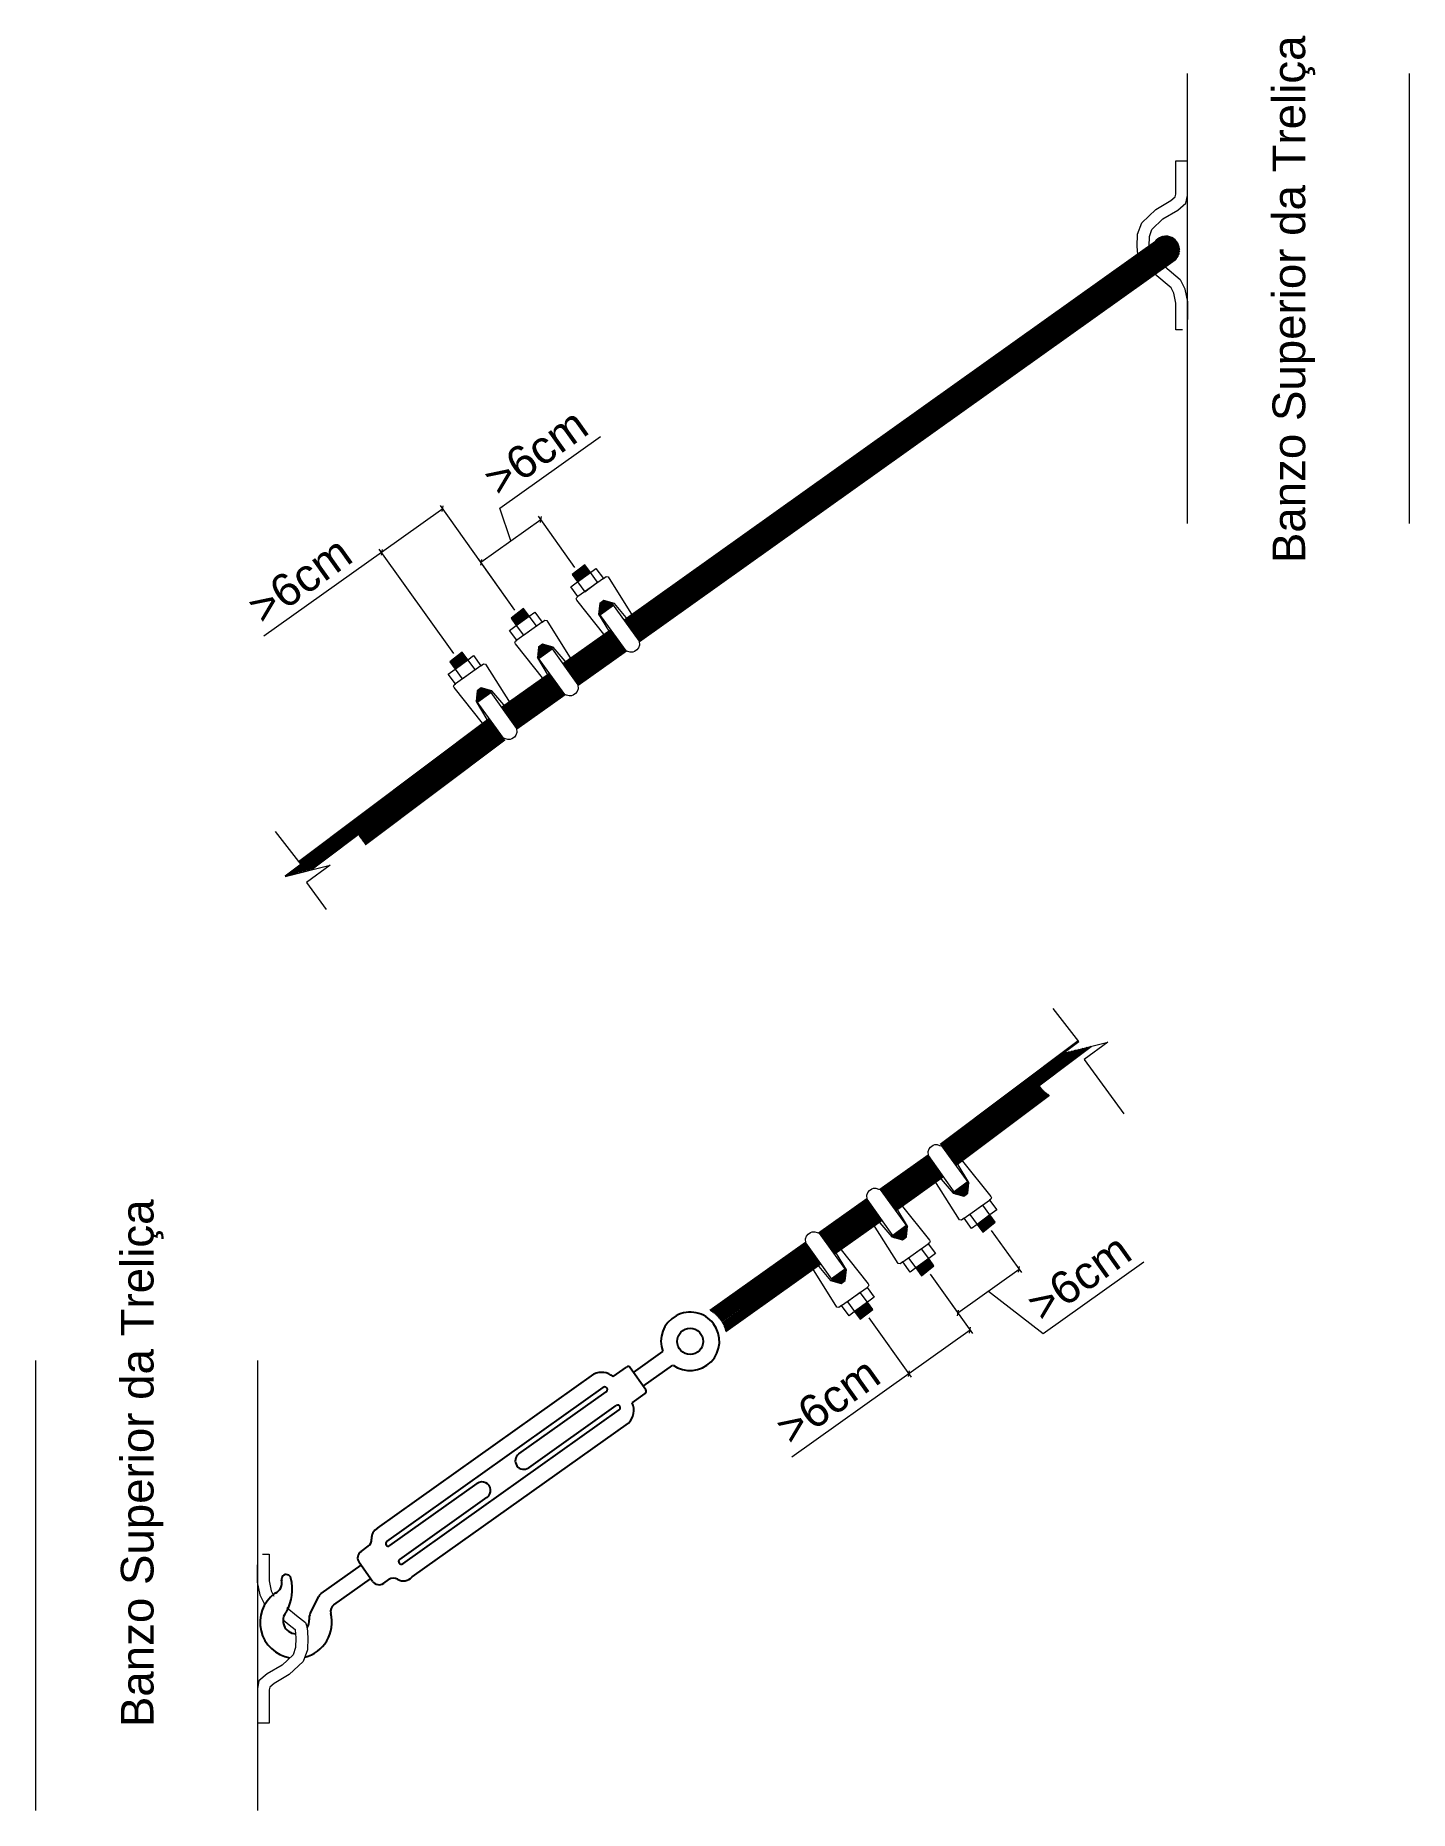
# Model space of a CAD drawing. Header units: millimetres. Extents: x 357 to 945, y 547 to 720.
# Drawn here: x 611.605 to 612.701, y 650.773 to 652.188 of the extents above; entities that cross this region are included whole.
import ezdxf

# ---------------------------------------------------------------- set-up
doc = ezdxf.new("R2010")
doc.units = ezdxf.units.MM
doc.layers.add('ANC_COTAS', color=7, linetype='Continuous', lineweight=9)
doc.layers.add('Cotas', color=9, linetype='Continuous', lineweight=5)
doc.layers.add('Planta da coberta-VIS', color=7, linetype='Continuous')
doc.styles.get("Standard").update_dxf_attribs({"font": 'arial.ttf'})

msp = doc.modelspace()

# ---------------------------------------------------------------- texts
at = {"layer": 'ANC_COTAS', "color": 1, "char_height": 0.0260582, "attachment_point": 5, "rotation": 90}
for insert in [(612.6086, 651.97803), (611.68977, 651.04963)]:
    msp.add_mtext('Banzo Superior da Treliça', dxfattribs=dict(at, insert=insert))
at = {"layer": 'Cotas', "char_height": 0.026058, "attachment_point": 5, "rotation": 35.4648}
for insert in [(612.00376, 651.85617), (611.81546, 651.75406), (612.43726, 651.19781), (612.23681, 651.09935)]:
    msp.add_mtext('>6cm', dxfattribs=dict(at, insert=insert))

# ---------------------------------------------------------------- blocks, each defined once
blk = doc.blocks.new('_OBLIQUE')
at = {"color": 0, "linetype": 'ByBlock', "lineweight": -2}
blk.add_line((-0.5, -0.5), (0.5, 0.5), dxfattribs=at)

# ---------------------------------------------------------------- linework, layer by layer
for p, q in [((612.0817, 651.12218), (612.10505, 651.1388)), ((611.87744, 650.99787), (612.05007, 651.12067)), ((611.87744, 650.99787), (612.05007, 651.12067)), ((612.06544, 651.11875), (612.07615, 651.12638)), ((612.09161, 651.10825), (612.07906, 651.12589)), ((612.08955, 651.11114), (612.11324, 651.12799)), ((611.88492, 650.98735), (612.05755, 651.11016)), ((611.99027, 651.05714), (612.05998, 651.10674)), ((612.08056, 651.09783), (612.09112, 651.10534)), ((611.89765, 650.96946), (612.07027, 651.09227)), ((611.99813, 651.0461), (612.06784, 651.09569)), ((611.90513, 650.95895), (612.07775, 651.08175)), ((611.88736, 650.98393), (611.95707, 651.03352)), ((611.89521, 650.97288), (611.96492, 651.02248)), ((611.86437, 650.97939), (611.87009, 650.98346)), ((611.83267, 650.94575), (611.86435, 650.96829)), ((611.87347, 650.95546), (611.86285, 650.97039)), ((611.84271, 650.93674), (611.87198, 650.95756)), ((611.88248, 650.95394), (611.88652, 650.95682)), ((611.82389, 650.92984), (611.83063, 650.94337))]:
    msp.add_line(p, q)
msp.add_circle((612.12694, 651.14688), 0.01042)
for centre, radius, start, end in [((612.12694, 651.14688), 0.02333, 234.06422, 200.27663), ((612.05633, 651.10837), 0.01381, 48.76014, 116.9979), ((612.07736, 651.12468), 0.00208, 35.42861, 125.42861), ((612.05877, 651.10845), 0.0021, 305.42861, 125.42861), ((612.08991, 651.10704), 0.00208, 305.42861, 35.42861), ((612.06906, 651.09398), 0.0021, 305.42861, 125.42861), ((612.06819, 651.09171), 0.01381, 313.85932, 26.31034), ((611.9942, 651.05162), 0.00678, 125.42861, 305.42861), ((611.96099, 651.028), 0.00678, 305.42861, 125.42861), ((611.88177, 650.98995), 0.00902, 118.69993, 184.55985), ((611.86811, 650.97413), 0.00645, 125.42861, 215.42861), ((611.86635, 650.98872), 0.00645, 305.42861, 4.55985), ((611.88614, 650.98564), 0.0021, 125.42861, 305.42861), ((611.89643, 650.97117), 0.0021, 125.42861, 305.42861), ((611.79235, 650.95421), 0.00891, 294.20599, 14.37469), ((611.80467, 650.95716), 0.00376, 13.45849, 195.62838), ((611.77346, 650.9489), 0.03604, 330.51919, 14.67063), ((611.87873, 650.9592), 0.00645, 215.42861, 305.42861), ((611.89026, 650.95156), 0.00645, 59.61337, 125.42861), ((611.89822, 650.96512), 0.00927, 239.61337, 318.22965), ((611.81244, 650.92275), 0.02865, 126.73132, 260.15051), ((611.79865, 650.9402), 0.00645, 114.20599, 128.29745), ((611.79865, 650.9402), 0.00645, 114.20599, 128.29745), ((611.83641, 650.94049), 0.00645, 125.42861, 153.53323), ((611.84645, 650.93148), 0.00645, 125.42861, 194.36435), ((611.81252, 650.92414), 0.01041, 137.55784, 268.0817), ((611.77346, 650.9489), 0.03604, 330.51919, 330.9999), ((611.81244, 650.92275), 0.02865, 284.14809, 14.39672), ((611.81252, 650.92414), 0.01041, 327.245, 3.93399), ((611.83256, 650.92552), 0.00968, 153.53323, 183.93399)]:
    msp.add_arc(centre, radius, start, end)
at = {"layer": 'ANC_COTAS', "color": 1}
for p, q in [((612.52381, 651.79925), (612.52381, 652.1581)), ((612.70086, 651.79925), (612.70086, 652.1581)), ((612.05768, 651.75533), (612.03742, 651.74088)), ((612.04735, 651.7602), (612.05176, 651.76342)), ((612.0531, 651.75235), (612.04735, 651.7602)), ((612.05176, 651.76342), (612.05768, 651.75533)), ((612.05768, 651.75533), (612.05985, 651.75692)), ((612.05985, 651.75692), (612.0614, 651.75658)), ((612.0614, 651.75658), (612.081, 651.72544)), ((612.03168, 651.74874), (612.03709, 651.75269)), ((612.03742, 651.74088), (612.03168, 651.74874)), ((612.03592, 651.739), (612.03649, 651.74021)), ((612.03649, 651.74021), (612.03742, 651.74088)), ((612.03709, 651.75269), (612.04283, 651.74484)), ((612.04283, 651.74484), (612.0531, 651.75235)), ((611.99848, 651.72539), (612.00289, 651.72861)), ((612.00289, 651.72861), (612.00881, 651.72052)), ((612.0364, 651.73794), (612.03592, 651.739)), ((612.05906, 651.70969), (612.0364, 651.73794)), ((612.05483, 651.73539), (612.05391, 651.72694)), ((612.05391, 651.72694), (612.06252, 651.71262)), ((612.07575, 651.6977), (612.05398, 651.72764)), ((612.058, 651.7377), (612.05483, 651.73539)), ((612.06645, 651.73545), (612.058, 651.7377)), ((612.06427, 651.73603), (612.08616, 651.70531)), ((612.07597, 651.7242), (612.06645, 651.73545)), ((611.98281, 651.71392), (611.98822, 651.71788)), ((611.98855, 651.70607), (611.98281, 651.71392)), ((611.98822, 651.71788), (611.99396, 651.71003)), ((612.00881, 651.72052), (611.98855, 651.70607)), ((611.99396, 651.71003), (612.00423, 651.71753)), ((612.00423, 651.71753), (611.99848, 651.72539)), ((612.00881, 651.72052), (612.01098, 651.72211)), ((612.01098, 651.72211), (612.01253, 651.72177)), ((612.01253, 651.72177), (612.03213, 651.69062)), ((612.06252, 651.71262), (612.06232, 651.71109)), ((612.07735, 651.72273), (612.07597, 651.7242)), ((612.07834, 651.72271), (612.07735, 651.72273)), ((612.07904, 651.72303), (612.07834, 651.72271)), ((612.07962, 651.72346), (612.07904, 651.72303)), ((612.08071, 651.72441), (612.07962, 651.72346)), ((612.081, 651.72544), (612.08071, 651.72441)), ((611.98705, 651.70418), (611.98762, 651.70539)), ((611.98753, 651.70313), (611.98705, 651.70418)), ((612.01019, 651.67488), (611.98753, 651.70313)), ((611.98762, 651.70539), (611.98855, 651.70607)), ((612.00596, 651.70058), (612.00504, 651.69212)), ((612.00913, 651.70289), (612.00596, 651.70058)), ((612.01759, 651.70064), (612.00913, 651.70289)), ((612.0154, 651.70122), (612.03729, 651.6705)), ((612.0271, 651.68938), (612.01759, 651.70064)), ((612.06073, 651.70993), (612.05906, 651.70969)), ((612.06232, 651.71109), (612.06073, 651.70993)), ((612.07722, 651.69721), (612.07575, 651.6977)), ((612.08444, 651.69852), (612.08248, 651.69708)), ((612.08563, 651.69993), (612.08444, 651.69852)), ((612.08647, 651.70222), (612.08563, 651.69993)), ((612.08616, 651.70531), (612.08647, 651.70222)), ((611.95994, 651.68571), (611.93968, 651.67126)), ((611.94962, 651.69058), (611.95403, 651.6938)), ((611.95536, 651.68272), (611.94962, 651.69058)), ((611.95403, 651.6938), (611.95994, 651.68571)), ((611.95994, 651.68571), (611.96211, 651.68729)), ((611.96211, 651.68729), (611.96366, 651.68695)), ((611.96366, 651.68695), (611.98327, 651.65581)), ((612.00504, 651.69212), (612.01365, 651.67781)), ((612.02688, 651.66289), (612.00512, 651.69282)), ((612.02848, 651.68792), (612.0271, 651.68938)), ((612.02947, 651.6879), (612.02848, 651.68792)), ((612.03017, 651.68822), (612.02947, 651.6879)), ((612.03075, 651.68864), (612.03017, 651.68822)), ((612.03184, 651.68959), (612.03075, 651.68864)), ((612.03213, 651.69062), (612.03184, 651.68959)), ((612.07918, 651.69664), (612.07722, 651.69721)), ((612.08107, 651.69659), (612.07918, 651.69664)), ((612.08248, 651.69708), (612.08107, 651.69659)), ((611.93394, 651.67911), (611.93935, 651.68307)), ((611.93968, 651.67126), (611.93394, 651.67911)), ((611.93819, 651.66937), (611.93876, 651.67058)), ((611.93866, 651.66832), (611.93819, 651.66937)), ((611.93876, 651.67058), (611.93968, 651.67126)), ((611.93935, 651.68307), (611.94509, 651.67522)), ((611.94509, 651.67522), (611.95536, 651.68272)), ((612.01186, 651.67512), (612.01019, 651.67488)), ((612.01345, 651.67628), (612.01186, 651.67512)), ((612.01365, 651.67781), (612.01345, 651.67628)), ((612.03729, 651.6705), (612.03761, 651.6674)), ((611.96132, 651.64007), (611.93866, 651.66832)), ((611.9571, 651.66577), (611.95617, 651.65731)), ((611.95617, 651.65731), (611.96478, 651.64299)), ((611.97801, 651.62808), (611.95625, 651.65801)), ((611.96026, 651.66808), (611.9571, 651.66577)), ((611.96872, 651.66582), (611.96026, 651.66808)), ((611.96654, 651.66641), (611.98842, 651.63569)), ((611.97823, 651.65457), (611.96872, 651.66582)), ((611.98327, 651.65581), (611.98297, 651.65478)), ((612.02835, 651.6624), (612.02688, 651.66289)), ((612.03031, 651.66183), (612.02835, 651.6624)), ((612.0322, 651.66178), (612.03031, 651.66183)), ((612.03361, 651.66227), (612.0322, 651.66178)), ((612.03557, 651.66371), (612.03361, 651.66227)), ((612.03676, 651.66511), (612.03557, 651.66371)), ((612.03761, 651.6674), (612.03676, 651.66511)), ((611.96458, 651.64147), (611.96299, 651.6403)), ((611.96478, 651.64299), (611.96458, 651.64147)), ((611.97962, 651.6531), (611.97823, 651.65457)), ((611.9806, 651.65309), (611.97962, 651.6531)), ((611.9813, 651.65341), (611.9806, 651.65309)), ((611.98188, 651.65383), (611.9813, 651.65341)), ((611.98297, 651.65478), (611.98188, 651.65383)), ((611.96299, 651.6403), (611.96132, 651.64007)), ((611.97949, 651.62758), (611.97801, 651.62808)), ((611.98144, 651.62702), (611.97949, 651.62758)), ((611.98334, 651.62697), (611.98144, 651.62702)), ((611.98474, 651.62746), (611.98334, 651.62697)), ((611.9867, 651.62889), (611.98474, 651.62746)), ((611.98789, 651.6303), (611.9867, 651.62889)), ((611.98874, 651.63259), (611.98789, 651.6303)), ((611.98842, 651.63569), (611.98874, 651.63259)), ((611.79583, 651.55366), (611.81629, 651.52726)), ((611.81629, 651.52726), (611.80381, 651.51779)), ((611.80381, 651.51779), (611.83974, 651.52676)), ((611.83974, 651.52676), (611.82078, 651.51281)), ((611.82078, 651.51281), (611.83664, 651.49125)), ((612.41639, 651.41242), (612.43685, 651.38601)), ((612.43685, 651.38601), (612.42437, 651.37655)), ((612.42437, 651.37655), (612.4603, 651.38552)), ((612.4603, 651.38552), (612.44134, 651.37157)), ((612.44134, 651.37157), (612.47306, 651.32846)), ((612.31759, 651.30049), (612.31877, 651.3019)), ((612.31877, 651.3019), (612.32073, 651.30333)), ((612.32073, 651.30333), (612.32214, 651.30383)), ((612.32214, 651.30383), (612.32403, 651.30377)), ((612.32403, 651.30377), (612.32599, 651.30321)), ((612.32599, 651.30321), (612.32746, 651.30272)), ((612.32746, 651.30272), (612.34923, 651.27278)), ((612.31674, 651.2982), (612.31759, 651.30049)), ((612.31706, 651.29511), (612.31674, 651.2982)), ((612.33894, 651.26439), (612.31706, 651.29511)), ((612.34069, 651.2878), (612.34089, 651.28933)), ((612.3493, 651.27348), (612.34069, 651.2878)), ((612.34089, 651.28933), (612.34248, 651.29049)), ((612.34248, 651.29049), (612.34415, 651.29072)), ((612.34415, 651.29072), (612.36682, 651.26247)), ((612.32221, 651.27498), (612.32251, 651.27601)), ((612.34181, 651.24384), (612.32221, 651.27498)), ((612.32251, 651.27601), (612.32359, 651.27696)), ((612.32359, 651.27696), (612.32418, 651.27739)), ((612.32418, 651.27739), (612.32487, 651.2777)), ((612.32487, 651.2777), (612.32586, 651.27769)), ((612.32586, 651.27769), (612.32724, 651.27622)), ((612.32724, 651.27622), (612.33676, 651.26497)), ((612.34838, 651.26503), (612.3493, 651.27348)), ((612.26787, 651.26339), (612.26872, 651.26568)), ((612.26819, 651.26029), (612.26787, 651.26339)), ((612.29007, 651.22957), (612.26819, 651.26029)), ((612.26872, 651.26568), (612.2699, 651.26709)), ((612.2699, 651.26709), (612.27186, 651.26852)), ((612.27186, 651.26852), (612.27327, 651.26901)), ((612.27327, 651.26901), (612.27517, 651.26896)), ((612.27517, 651.26896), (612.27712, 651.2684)), ((612.27712, 651.2684), (612.2786, 651.2679)), ((612.2786, 651.2679), (612.30036, 651.23797)), ((612.33676, 651.26497), (612.34522, 651.26271)), ((612.34522, 651.26271), (612.34838, 651.26503)), ((612.34553, 651.24509), (612.36579, 651.25953)), ((612.36672, 651.26021), (612.36579, 651.25953)), ((612.36579, 651.25953), (612.37154, 651.25168)), ((612.36729, 651.26142), (612.36672, 651.26021)), ((612.36682, 651.26247), (612.36729, 651.26142)), ((612.29182, 651.25298), (612.29202, 651.25451)), ((612.30044, 651.23867), (612.29182, 651.25298)), ((612.29202, 651.25451), (612.29361, 651.25568)), ((612.29361, 651.25568), (612.29529, 651.25591)), ((612.29529, 651.25591), (612.31795, 651.22766)), ((612.34553, 651.24509), (612.34336, 651.2435)), ((612.35145, 651.23699), (612.34553, 651.24509)), ((612.36038, 651.25558), (612.35012, 651.24807)), ((612.35012, 651.24807), (612.35586, 651.24022)), ((612.36612, 651.24772), (612.36038, 651.25558)), ((612.37154, 651.25168), (612.36612, 651.24772)), ((612.219, 651.22858), (612.21985, 651.23086)), ((612.21985, 651.23086), (612.22104, 651.23227)), ((612.22104, 651.23227), (612.223, 651.23371)), ((612.223, 651.23371), (612.2244, 651.2342)), ((612.2244, 651.2342), (612.2263, 651.23415)), ((612.2263, 651.23415), (612.22825, 651.23358)), ((612.22825, 651.23358), (612.22973, 651.23309)), ((612.22973, 651.23309), (612.25149, 651.20316)), ((612.27334, 651.24017), (612.27364, 651.2412)), ((612.29295, 651.20903), (612.27334, 651.24017)), ((612.27364, 651.2412), (612.27473, 651.24215)), ((612.27473, 651.24215), (612.27531, 651.24257)), ((612.27531, 651.24257), (612.27601, 651.24289)), ((612.27601, 651.24289), (612.27699, 651.24288)), ((612.27699, 651.24288), (612.27838, 651.24141)), ((612.27838, 651.24141), (612.28789, 651.23016)), ((612.29951, 651.23021), (612.30044, 651.23867)), ((612.34336, 651.2435), (612.34181, 651.24384)), ((612.35586, 651.24022), (612.35145, 651.23699)), ((612.21932, 651.22548), (612.219, 651.22858)), ((612.2412, 651.19476), (612.21932, 651.22548)), ((612.24295, 651.21817), (612.24316, 651.2197)), ((612.25157, 651.20385), (612.24295, 651.21817)), ((612.24316, 651.2197), (612.24474, 651.22086)), ((612.24474, 651.22086), (612.24642, 651.2211)), ((612.24642, 651.2211), (612.26908, 651.19285)), ((612.28789, 651.23016), (612.29635, 651.2279)), ((612.29635, 651.2279), (612.29951, 651.23021)), ((612.29666, 651.21027), (612.31693, 651.22472)), ((612.31151, 651.22076), (612.30125, 651.21326)), ((612.31726, 651.21291), (612.31151, 651.22076)), ((612.31785, 651.2254), (612.31693, 651.22472)), ((612.31693, 651.22472), (612.32267, 651.21687)), ((612.32267, 651.21687), (612.31726, 651.21291)), ((612.31842, 651.22661), (612.31785, 651.2254)), ((612.31795, 651.22766), (612.31842, 651.22661)), ((612.22447, 651.20536), (612.22477, 651.20639)), ((612.24408, 651.17421), (612.22447, 651.20536)), ((612.22477, 651.20639), (612.22586, 651.20734)), ((612.22586, 651.20734), (612.22644, 651.20776)), ((612.22644, 651.20776), (612.22714, 651.20808)), ((612.22714, 651.20808), (612.22812, 651.20806)), ((612.22812, 651.20806), (612.22951, 651.20659)), ((612.22951, 651.20659), (612.23902, 651.19534)), ((612.25064, 651.1954), (612.25157, 651.20385)), ((612.29449, 651.20869), (612.29295, 651.20903)), ((612.29666, 651.21027), (612.29449, 651.20869)), ((612.30258, 651.20218), (612.29666, 651.21027)), ((612.30125, 651.21326), (612.30699, 651.2054)), ((612.30699, 651.2054), (612.30258, 651.20218)), ((612.23902, 651.19534), (612.24748, 651.19309)), ((612.24748, 651.19309), (612.25064, 651.1954)), ((612.24779, 651.17546), (612.26806, 651.18991)), ((612.26898, 651.19059), (612.26806, 651.18991)), ((612.26806, 651.18991), (612.2738, 651.18206)), ((612.26955, 651.19179), (612.26898, 651.19059)), ((612.26908, 651.19285), (612.26955, 651.19179)), ((612.24563, 651.17387), (612.24408, 651.17421)), ((612.24779, 651.17546), (612.24563, 651.17387)), ((612.25371, 651.16737), (612.24779, 651.17546)), ((612.26265, 651.18595), (612.25238, 651.17845)), ((612.25238, 651.17845), (612.25812, 651.17059)), ((612.26839, 651.1781), (612.26265, 651.18595)), ((612.2738, 651.18206), (612.26839, 651.1781)), ((612.25812, 651.17059), (612.25371, 651.16737)), ((611.60462, 651.13154), (611.60462, 650.7727)), ((611.78167, 651.13154), (611.78167, 650.7727))]:
    msp.add_line(p, q, dxfattribs=at)
for points in [[(612.48405, 652.01405), (612.48353, 652.02025), (612.48394, 652.02991), (612.4872, 652.03914), (612.49834, 652.04972), (612.51045, 652.05681), (612.51391, 652.05981), (612.51433, 652.06184), (612.51433, 652.0885), (612.52381, 652.0885)], [(612.49302, 652.02043), (612.49302, 652.02045), (612.49334, 652.0281), (612.49537, 652.03384), (612.50407, 652.0421), (612.51599, 652.04908), (612.52253, 652.05475), (612.52381, 652.06086), (612.52381, 652.07997)], [(612.51071, 651.98718), (612.4977, 651.99817)], [(612.51776, 651.99356), (612.50565, 652.00383)], [(612.51968, 651.95362), (612.51452, 651.95362), (612.51452, 651.97495), (612.51275, 651.98298), (612.51071, 651.98718)], [(612.52399, 651.96205), (612.52399, 651.97598), (612.52176, 651.9861), (612.51846, 651.99292), (612.51776, 651.99356)], [(612.04287, 651.76633), (612.03291, 651.75841), (612.03709, 651.75269), (612.04735, 651.7602), (612.04287, 651.76633)], [(612.04331, 651.76573), (612.03346, 651.75765)], [(612.04375, 651.76512), (612.0339, 651.75705)], [(612.04419, 651.76452), (612.03434, 651.75645)], [(612.04463, 651.76392), (612.03478, 651.75585)], [(612.04507, 651.76332), (612.03522, 651.75525)], [(612.04555, 651.76266), (612.0357, 651.75459)], [(612.04599, 651.76206), (612.03614, 651.75399)], [(612.04643, 651.76146), (612.03658, 651.75339)], [(612.04687, 651.76086), (612.03702, 651.75278)], [(611.994, 651.73152), (611.98404, 651.72359), (611.98822, 651.71788), (611.99848, 651.72539), (611.994, 651.73152)], [(611.99444, 651.73091), (611.98459, 651.72284)], [(611.99488, 651.73031), (611.98503, 651.72224)], [(611.99532, 651.72971), (611.98547, 651.72164)], [(611.99576, 651.72911), (611.98591, 651.72104)], [(611.9962, 651.72851), (611.98635, 651.72043)], [(611.99668, 651.72785), (611.98683, 651.71978)], [(611.99712, 651.72725), (611.98727, 651.71917)], [(611.99756, 651.72665), (611.98771, 651.71857)], [(611.998, 651.72605), (611.98815, 651.71797)], [(612.05407, 651.72846), (612.05539, 651.72665), (612.06566, 651.73416), (612.0643, 651.73602)], [(612.06342, 651.73626), (612.05409, 651.72862)], [(612.06245, 651.73652), (612.05422, 651.72977)], [(612.06156, 651.73675), (612.05433, 651.73083)], [(612.06068, 651.73699), (612.05445, 651.73189)], [(612.0643, 651.73602), (612.05445, 651.72795)], [(612.05979, 651.73723), (612.05456, 651.73294)], [(612.0589, 651.73746), (612.05468, 651.734)], [(612.05717, 651.7371), (612.05481, 651.73523)], [(612.06474, 651.73542), (612.05489, 651.72735)], [(612.06518, 651.73482), (612.05533, 651.72674)], [(612.00521, 651.69365), (612.00653, 651.69184), (612.01679, 651.69935), (612.01543, 651.70121)], [(612.01455, 651.70145), (612.00522, 651.69381)], [(612.01358, 651.70171), (612.00535, 651.69496)], [(612.01269, 651.70194), (612.00547, 651.69602)], [(612.01181, 651.70218), (612.00558, 651.69707)], [(612.01543, 651.70121), (612.00558, 651.69313)], [(612.01092, 651.70241), (612.0057, 651.69813)], [(612.01004, 651.70265), (612.00581, 651.69919)], [(612.00831, 651.70229), (612.00595, 651.70041)], [(612.01587, 651.70061), (612.00602, 651.69253)], [(612.01631, 651.70001), (612.00646, 651.69193)], [(611.94514, 651.6967), (611.93517, 651.68878), (611.93935, 651.68307), (611.94962, 651.69058), (611.94514, 651.6967)], [(611.94558, 651.6961), (611.93572, 651.68803)], [(611.94602, 651.6955), (611.93616, 651.68743)], [(611.94646, 651.6949), (611.9366, 651.68682)], [(611.9469, 651.6943), (611.93704, 651.68622)], [(611.94733, 651.6937), (611.93748, 651.68562)], [(611.94782, 651.69304), (611.93796, 651.68496)], [(611.94826, 651.69244), (611.9384, 651.68436)], [(611.9487, 651.69183), (611.93884, 651.68376)], [(611.94914, 651.69123), (611.93928, 651.68316)], [(611.95634, 651.65883), (611.95766, 651.65703), (611.96792, 651.66454), (611.96656, 651.6664)], [(611.96568, 651.66663), (611.95636, 651.65899)], [(611.96471, 651.66689), (611.95648, 651.66015)], [(611.96382, 651.66713), (611.9566, 651.66121)], [(611.96294, 651.66737), (611.95671, 651.66226)], [(611.96656, 651.6664), (611.95671, 651.65832)], [(611.96205, 651.6676), (611.95683, 651.66332)], [(611.96117, 651.66784), (611.95694, 651.66438)], [(611.95944, 651.66748), (611.95708, 651.6656)], [(611.967, 651.6658), (611.95715, 651.65772)], [(611.96744, 651.66519), (611.95759, 651.65712)], [(612.34914, 651.27196), (612.34782, 651.27376), (612.33755, 651.26626), (612.33892, 651.26439)], [(612.33803, 651.2656), (612.34788, 651.27367)], [(612.33847, 651.265), (612.34832, 651.27307)], [(612.33891, 651.2644), (612.34876, 651.27247)], [(612.3398, 651.26416), (612.34912, 651.2718)], [(612.34076, 651.2639), (612.34899, 651.27064)], [(612.34165, 651.26366), (612.34888, 651.26959)], [(612.34254, 651.26343), (612.34876, 651.26853)], [(612.34342, 651.26319), (612.34865, 651.26747)], [(612.34431, 651.26295), (612.34853, 651.26642)], [(612.34604, 651.26331), (612.3484, 651.26519)], [(612.36034, 651.23409), (612.3703, 651.24201), (612.36612, 651.24772), (612.35586, 651.24022), (612.36034, 651.23409)], [(612.35634, 651.23956), (612.36619, 651.24763)], [(612.35678, 651.23896), (612.36663, 651.24703)], [(612.35722, 651.23836), (612.36707, 651.24643)], [(612.35766, 651.23775), (612.36751, 651.24583)], [(612.35814, 651.2371), (612.36799, 651.24517)], [(612.35858, 651.23649), (612.36843, 651.24457)], [(612.30027, 651.23715), (612.29895, 651.23895), (612.28868, 651.23144), (612.29005, 651.22958)], [(612.28916, 651.23079), (612.29902, 651.23886)], [(612.2896, 651.23018), (612.29946, 651.23826)], [(612.29004, 651.22958), (612.2999, 651.23766)], [(612.29093, 651.22935), (612.30025, 651.23699)], [(612.2919, 651.22909), (612.30013, 651.23583)], [(612.29278, 651.22885), (612.30001, 651.23477)], [(612.29367, 651.22861), (612.29989, 651.23372)], [(612.29455, 651.22838), (612.29978, 651.23266)], [(612.29544, 651.22814), (612.29966, 651.2316)], [(612.29717, 651.2285), (612.29953, 651.23038)], [(612.35902, 651.23589), (612.36887, 651.24397)], [(612.35946, 651.23529), (612.36931, 651.24337)], [(612.3599, 651.23469), (612.36975, 651.24276)], [(612.2514, 651.20233), (612.25008, 651.20414), (612.23982, 651.19663), (612.24118, 651.19477)], [(612.2403, 651.19597), (612.25015, 651.20405)], [(612.24074, 651.19537), (612.25059, 651.20345)], [(612.24118, 651.19477), (612.25103, 651.20284)], [(612.24206, 651.19453), (612.25138, 651.20217)], [(612.31147, 651.19928), (612.32143, 651.2072), (612.31726, 651.21291), (612.30699, 651.2054), (612.31147, 651.19928)], [(612.30747, 651.20475), (612.31732, 651.21282)], [(612.30791, 651.20414), (612.31776, 651.21222)], [(612.30835, 651.20354), (612.3182, 651.21162)], [(612.30879, 651.20294), (612.31864, 651.21102)], [(612.30927, 651.20228), (612.31912, 651.21036)], [(612.30971, 651.20168), (612.31956, 651.20976)], [(612.31015, 651.20108), (612.32, 651.20915)], [(612.31059, 651.20048), (612.32044, 651.20855)], [(612.31103, 651.19988), (612.32088, 651.20795)], [(612.24303, 651.19427), (612.25126, 651.20102)], [(612.24391, 651.19404), (612.25114, 651.19996)], [(612.2448, 651.1938), (612.25103, 651.19891)], [(612.24568, 651.19357), (612.25091, 651.19785)], [(612.24657, 651.19333), (612.25079, 651.19679)], [(612.2483, 651.19369), (612.25066, 651.19557)], [(612.2626, 651.16446), (612.27256, 651.17239), (612.26839, 651.1781), (612.25812, 651.17059), (612.2626, 651.16446)], [(612.2586, 651.16993), (612.26845, 651.17801)], [(612.25904, 651.16933), (612.26889, 651.17741)], [(612.25948, 651.16873), (612.26933, 651.17681)], [(612.25992, 651.16813), (612.26977, 651.1762)], [(612.2604, 651.16747), (612.27025, 651.17555)], [(612.26084, 651.16687), (612.27069, 651.17494)], [(612.26128, 651.16627), (612.27113, 651.17434)], [(612.26172, 651.16567), (612.27157, 651.17374)], [(612.26216, 651.16507), (612.27201, 651.17314)], [(611.7858, 650.97717), (611.79096, 650.97717), (611.79096, 650.95584), (611.79273, 650.94782), (611.79476, 650.94361)], [(611.78149, 650.96874), (611.78149, 650.95481), (611.78372, 650.94469), (611.78702, 650.93787), (611.78771, 650.93723)], [(611.80524, 650.93449), (611.81298, 650.92823), (611.81994, 650.9226), (611.82127, 650.91859), (611.82194, 650.91054), (611.82153, 650.90088), (611.81827, 650.89165), (611.80713, 650.88107), (611.79502, 650.87398), (611.79156, 650.87098), (611.79114, 650.86896), (611.79114, 650.8423), (611.78167, 650.8423)], [(611.80213, 650.92482), (611.80702, 650.92086), (611.81182, 650.91698), (611.81192, 650.91668), (611.81246, 650.91034), (611.81213, 650.9027), (611.8101, 650.89695), (611.8014, 650.88869), (611.78949, 650.88172), (611.78294, 650.87605), (611.78167, 650.86993), (611.78167, 650.85082)]]:
    msp.add_lwpolyline(points, dxfattribs=at)
msp.add_arc((612.50654, 652.01761), 0.01075, 290.26306, 144.78374, dxfattribs=at)
at = {"layer": 'Cotas'}
for p, q in [((611.97506, 651.81139), (612.05547, 651.86867)), ((611.92957, 651.81101), (611.8807, 651.7762)), ((611.98713, 651.73021), (611.92768, 651.81367)), ((611.9839, 651.78536), (611.97506, 651.81139)), ((611.95998, 651.76832), (612.00783, 651.8024)), ((612.03501, 651.76423), (612.00594, 651.80505)), ((611.8807, 651.7762), (611.78676, 651.70928)), ((611.93826, 651.6954), (611.87881, 651.77886)), ((611.98713, 651.73021), (611.95809, 651.77097)), ((612.36721, 651.2354), (612.39122, 651.20169)), ((612.34046, 651.16953), (612.38933, 651.20434)), ((612.40855, 651.15303), (612.48896, 651.21031)), ((612.31834, 651.20058), (612.35212, 651.15316)), ((612.31834, 651.20058), (612.34235, 651.16688)), ((612.3649, 651.18694), (612.40855, 651.15303)), ((612.26947, 651.16577), (612.30325, 651.11835)), ((612.35023, 651.15582), (612.30137, 651.121)), ((612.30137, 651.121), (612.2081, 651.05457))]:
    msp.add_line(p, q, dxfattribs=at)
at = {"layer": 'Planta da coberta-VIS', "color": 1}
for p, q in [((612.50355, 652.02793), (612.07421, 651.72208)), ((612.50378, 652.028), (612.07426, 651.72202)), ((612.50441, 652.02814), (612.0744, 651.72182)), ((612.50531, 652.02829), (612.07463, 651.72149)), ((612.50637, 652.02836), (612.07496, 651.72103)), ((612.50751, 652.02831), (612.07536, 651.72046)), ((612.5087, 652.02814), (612.07585, 651.71978)), ((612.5099, 652.02782), (612.0764, 651.71901)), ((612.51108, 652.02735), (612.07701, 651.71814)), ((612.5122, 652.02675), (612.07768, 651.71721)), ((612.51325, 652.026), (612.07839, 651.71622)), ((612.51422, 652.02513), (612.07912, 651.71519)), ((612.51507, 652.02415), (612.07988, 651.71413)), ((612.5158, 652.02306), (612.08064, 651.71306)), ((612.5164, 652.02189), (612.08139, 651.712)), ((612.51685, 652.02065), (612.08212, 651.71097)), ((612.51714, 652.01937), (612.08283, 651.70998)), ((612.51728, 652.01806), (612.0835, 651.70905)), ((612.51725, 652.01674), (612.08411, 651.70818)), ((612.51707, 652.01544), (612.08466, 651.70741)), ((612.51672, 652.01417), (612.08515, 651.70673)), ((612.51623, 652.01295), (612.08555, 651.70616)), ((612.5156, 652.01182), (612.08588, 651.7057)), ((612.51485, 652.01079), (612.08611, 651.70537)), ((612.51406, 652.00993), (612.08618, 651.70512)), ((612.51358, 652.00948), (612.08619, 651.70502)), ((612.06354, 651.71449), (612.02534, 651.68727)), ((612.06359, 651.71442), (612.02539, 651.68721)), ((612.06374, 651.71422), (612.02553, 651.68701)), ((612.06397, 651.7139), (612.02576, 651.68668)), ((612.0643, 651.71344), (612.02609, 651.68622)), ((612.06471, 651.71288), (612.02649, 651.68565)), ((612.0652, 651.7122), (612.02698, 651.68497)), ((612.06577, 651.71143), (612.02753, 651.68419)), ((612.06639, 651.71057), (612.02815, 651.68333)), ((612.06706, 651.70965), (612.02881, 651.6824)), ((612.06778, 651.70866), (612.02952, 651.68141)), ((612.06852, 651.70764), (612.03025, 651.68037)), ((612.06929, 651.70659), (612.03101, 651.67932)), ((612.07006, 651.70553), (612.03177, 651.67825)), ((612.07082, 651.70448), (612.03252, 651.67719)), ((612.07157, 651.70345), (612.03326, 651.67616)), ((612.07228, 651.70247), (612.03396, 651.67517)), ((612.07296, 651.70154), (612.03463, 651.67423)), ((612.07358, 651.70068), (612.03524, 651.67337)), ((612.07414, 651.69991), (612.0358, 651.67259)), ((612.07463, 651.69924), (612.03628, 651.67191)), ((612.07504, 651.69867), (612.03669, 651.67134)), ((612.07537, 651.69822), (612.03701, 651.67089)), ((612.07561, 651.69789), (612.03724, 651.67056)), ((612.07576, 651.6977), (612.03731, 651.6703)), ((612.07586, 651.69766), (612.03732, 651.67021)), ((612.01468, 651.67968), (611.97647, 651.65246)), ((612.01472, 651.67961), (611.97652, 651.65239)), ((612.01487, 651.67941), (611.97666, 651.65219)), ((612.01511, 651.67908), (611.9769, 651.65186)), ((612.01543, 651.67863), (611.97722, 651.65141)), ((612.01585, 651.67806), (611.97763, 651.65084)), ((612.01634, 651.67739), (611.97811, 651.65016)), ((612.0169, 651.67662), (611.97866, 651.64938)), ((612.01752, 651.67576), (611.97928, 651.64852)), ((612.01819, 651.67483), (611.97994, 651.64759)), ((612.01891, 651.67385), (611.98065, 651.64659)), ((612.01966, 651.67282), (611.98139, 651.64556)), ((612.02042, 651.67177), (611.98214, 651.6445)), ((612.02119, 651.67071), (611.9829, 651.64344)), ((612.02195, 651.66966), (611.98365, 651.64238)), ((612.0227, 651.66864), (611.98439, 651.64135)), ((612.02341, 651.66765), (611.98509, 651.64036)), ((612.02409, 651.66673), (611.98576, 651.63942)), ((612.02471, 651.66587), (611.98637, 651.63856)), ((612.02527, 651.6651), (611.98693, 651.63778)), ((612.02576, 651.66442), (611.98741, 651.6371)), ((612.02618, 651.66386), (611.98782, 651.63653)), ((612.0265, 651.66341), (611.98814, 651.63608)), ((612.02674, 651.66308), (611.98838, 651.63575)), ((612.02689, 651.66288), (611.98844, 651.63549)), ((612.02699, 651.66285), (611.98845, 651.6354)), ((611.80398, 651.51783), (611.96826, 651.64112)), ((611.81465, 651.52937), (611.96657, 651.64338)), ((611.8147, 651.52931), (611.96662, 651.64331)), ((611.81485, 651.52911), (611.96677, 651.64311)), ((611.8151, 651.52879), (611.96701, 651.64279)), ((611.81544, 651.52835), (611.96734, 651.64234)), ((611.81587, 651.5278), (611.96776, 651.64178)), ((611.80636, 651.51843), (611.96884, 651.64035)), ((611.80901, 651.51909), (611.96947, 651.63951)), ((611.81187, 651.5198), (611.97016, 651.63859)), ((611.81491, 651.52056), (611.97089, 651.63762)), ((611.81807, 651.52135), (611.97165, 651.6366)), ((611.82132, 651.52216), (611.97243, 651.63556)), ((611.82458, 651.52298), (611.97322, 651.63452)), ((611.86274, 651.54998), (611.974, 651.63348)), ((611.8635, 651.54897), (611.97476, 651.63246)), ((611.86423, 651.548), (611.97549, 651.63149)), ((611.86492, 651.54708), (611.97618, 651.63057)), ((611.86555, 651.54623), (611.97681, 651.62973)), ((611.86613, 651.54547), (611.97739, 651.62896)), ((611.86663, 651.5448), (611.97789, 651.62829)), ((611.86705, 651.54424), (611.97831, 651.62773)), ((611.86738, 651.54379), (611.97864, 651.62729)), ((611.86762, 651.54347), (611.97888, 651.62696)), ((611.86777, 651.54328), (611.97911, 651.62683)), ((611.86782, 651.54321), (611.9792, 651.62679)), ((612.43637, 651.38662), (612.32628, 651.304)), ((612.43643, 651.38656), (612.32637, 651.30397)), ((612.43658, 651.38636), (612.32659, 651.30383)), ((612.43682, 651.38604), (612.32683, 651.3035)), ((612.42546, 651.37682), (612.32717, 651.30306)), ((612.42721, 651.37726), (612.32759, 651.3025)), ((612.42929, 651.37778), (612.32809, 651.30183)), ((612.43167, 651.37837), (612.32866, 651.30107)), ((612.43432, 651.37903), (612.3293, 651.30022)), ((612.43718, 651.37975), (612.32999, 651.2993)), ((612.44022, 651.3805), (612.33072, 651.29833)), ((612.44339, 651.38129), (612.33148, 651.29731)), ((612.44663, 651.3821), (612.33226, 651.29628)), ((612.40608, 651.35004), (612.33304, 651.29523)), ((612.40689, 651.34902), (612.33382, 651.29419)), ((612.40772, 651.34806), (612.33458, 651.29318)), ((612.40856, 651.34717), (612.33531, 651.2922)), ((612.4094, 651.34636), (612.336, 651.29129)), ((612.4102, 651.34564), (612.33664, 651.29044)), ((612.41095, 651.34501), (612.33721, 651.28968)), ((612.41163, 651.34448), (612.33771, 651.28901)), ((612.41222, 651.34404), (612.33813, 651.28845)), ((612.4127, 651.34371), (612.33847, 651.288)), ((612.41305, 651.34347), (612.33871, 651.28768)), ((612.41327, 651.34332), (612.33886, 651.28748)), ((612.41334, 651.34328), (612.33891, 651.28742)), ((612.27849, 651.26794), (612.31703, 651.29539)), ((612.27858, 651.26791), (612.31704, 651.2953)), ((612.27873, 651.26771), (612.3171, 651.29504)), ((612.27897, 651.26739), (612.31733, 651.29471)), ((612.2793, 651.26694), (612.31766, 651.29426)), ((612.27971, 651.26637), (612.31806, 651.29369)), ((612.2802, 651.26569), (612.31855, 651.29301)), ((612.28076, 651.26492), (612.3191, 651.29223)), ((612.28139, 651.26407), (612.31972, 651.29137)), ((612.28206, 651.26314), (612.32038, 651.29044)), ((612.28278, 651.26215), (612.32109, 651.28944)), ((612.28352, 651.26113), (612.32182, 651.28841)), ((612.28429, 651.26008), (612.32258, 651.28735)), ((612.28506, 651.25902), (612.32334, 651.28629)), ((612.28582, 651.25797), (612.32409, 651.28523)), ((612.28656, 651.25694), (612.32483, 651.2842)), ((612.28728, 651.25596), (612.32553, 651.28321)), ((612.28795, 651.25503), (612.3262, 651.28227)), ((612.28858, 651.25417), (612.32681, 651.28141)), ((612.28914, 651.2534), (612.32736, 651.28063)), ((612.28963, 651.25273), (612.32785, 651.27995)), ((612.29004, 651.25216), (612.32826, 651.27938)), ((612.29037, 651.25171), (612.32858, 651.27893)), ((612.29061, 651.25138), (612.32881, 651.2786)), ((612.29075, 651.25118), (612.32896, 651.2784)), ((612.2908, 651.25112), (612.329, 651.27833)), ((612.22962, 651.23313), (612.26816, 651.26058)), ((612.22971, 651.2331), (612.26817, 651.26049)), ((612.22986, 651.2329), (612.26823, 651.26023)), ((612.2301, 651.23257), (612.26847, 651.2599)), ((612.23043, 651.23212), (612.26879, 651.25945)), ((612.23084, 651.23156), (612.2692, 651.25888)), ((612.23133, 651.23088), (612.26968, 651.2582)), ((612.23189, 651.23011), (612.27023, 651.25742)), ((612.23252, 651.22925), (612.27085, 651.25656)), ((612.23319, 651.22833), (612.27151, 651.25562)), ((612.23391, 651.22734), (612.27222, 651.25463)), ((612.23465, 651.22632), (612.27295, 651.2536)), ((612.23542, 651.22527), (612.27371, 651.25254)), ((612.23619, 651.22421), (612.27447, 651.25148)), ((612.23695, 651.22316), (612.27522, 651.25042)), ((612.2377, 651.22213), (612.27596, 651.24939)), ((612.23841, 651.22115), (612.27666, 651.24839)), ((612.23909, 651.22022), (612.27733, 651.24746)), ((612.23971, 651.21936), (612.27794, 651.2466)), ((612.24027, 651.21859), (612.2785, 651.24582)), ((612.24076, 651.21791), (612.27898, 651.24514)), ((612.24117, 651.21735), (612.27939, 651.24457)), ((612.2415, 651.2169), (612.27971, 651.24412)), ((612.24174, 651.21657), (612.27995, 651.24379)), ((612.24188, 651.21637), (612.28009, 651.24359)), ((612.24193, 651.2163), (612.28014, 651.24352)), ((612.14301, 651.17143), (612.21929, 651.22577)), ((612.14309, 651.17138), (612.2193, 651.22568)), ((612.14331, 651.17124), (612.21936, 651.22542)), ((612.14367, 651.17101), (612.2196, 651.22509)), ((612.14417, 651.17067), (612.21992, 651.22464)), ((612.14477, 651.17024), (612.22033, 651.22407)), ((612.14547, 651.16971), (612.22081, 651.22339)), ((612.14624, 651.16909), (612.22136, 651.22261)), ((612.14706, 651.16837), (612.22198, 651.22175)), ((612.14791, 651.16757), (612.22264, 651.22081)), ((612.14877, 651.16669), (612.22335, 651.21982)), ((612.14962, 651.16574), (612.22409, 651.21879)), ((612.15044, 651.16473), (612.22484, 651.21773)), ((612.15122, 651.16368), (612.2256, 651.21666)), ((612.15195, 651.1626), (612.22635, 651.21561)), ((612.15261, 651.16152), (612.22709, 651.21457)), ((612.1532, 651.16045), (612.22779, 651.21358)), ((612.15372, 651.15941), (612.22846, 651.21265)), ((612.15417, 651.15842), (612.22907, 651.21179)), ((612.15454, 651.15752), (612.22963, 651.21101)), ((612.15484, 651.15671), (612.23011, 651.21033)), ((612.15508, 651.15601), (612.23052, 651.20976)), ((612.15525, 651.15546), (612.23084, 651.2093)), ((612.15537, 651.15504), (612.23108, 651.20897)), ((612.15544, 651.15479), (612.23122, 651.20877)), ((612.15547, 651.15471), (612.23127, 651.20871))]:
    msp.add_line(p, q, dxfattribs=at)

# ---------------------------------------------------------------- block references
at = {"layer": 'Cotas'}
for p, xscale, yscale, zscale, rotation in [((611.92957, 651.81101), 0.003257270266524391, 0.003257270266524391, 0.003257270266524391, 35.46479909120124), ((612.00783, 651.8024), 0.003257270266524391, 0.003257270266524391, 0.003257270266524391, 35.46479909120168), ((611.8807, 651.7762), 0.003257270266524391, 0.003257270266524391, 0.003257270266524391, 215.4647990912012), ((611.95998, 651.76832), 0.00325727026652439, 0.00325727026652439, 0.00325727026652439, 215.4647990912017), ((612.38933, 651.20434), 0.003257270266524391, 0.003257270266524391, 0.003257270266524391, 35.46479909121607), ((612.34046, 651.16953), 0.003257270266524391, 0.003257270266524391, 0.003257270266524391, 215.4647990912161), ((612.35023, 651.15582), 0.003257270266524391, 0.003257270266524391, 0.003257270266524391, 35.46479909121766), ((612.30137, 651.121), 0.00325727026652439, 0.00325727026652439, 0.00325727026652439, 215.4647990912176)]:
    msp.add_blockref('_OBLIQUE', p, dxfattribs=dict(at, xscale=xscale, yscale=yscale, zscale=zscale, rotation=rotation))

msp.set_redraw_order([(e.dxf.handle, doc.entitydb.next_handle()) for e in msp.query("TEXT MTEXT ATTDEF DIMENSION ARC_DIMENSION")])  # texts and dimensions are drawn at this point

doc.saveas('drawing.dxf')
